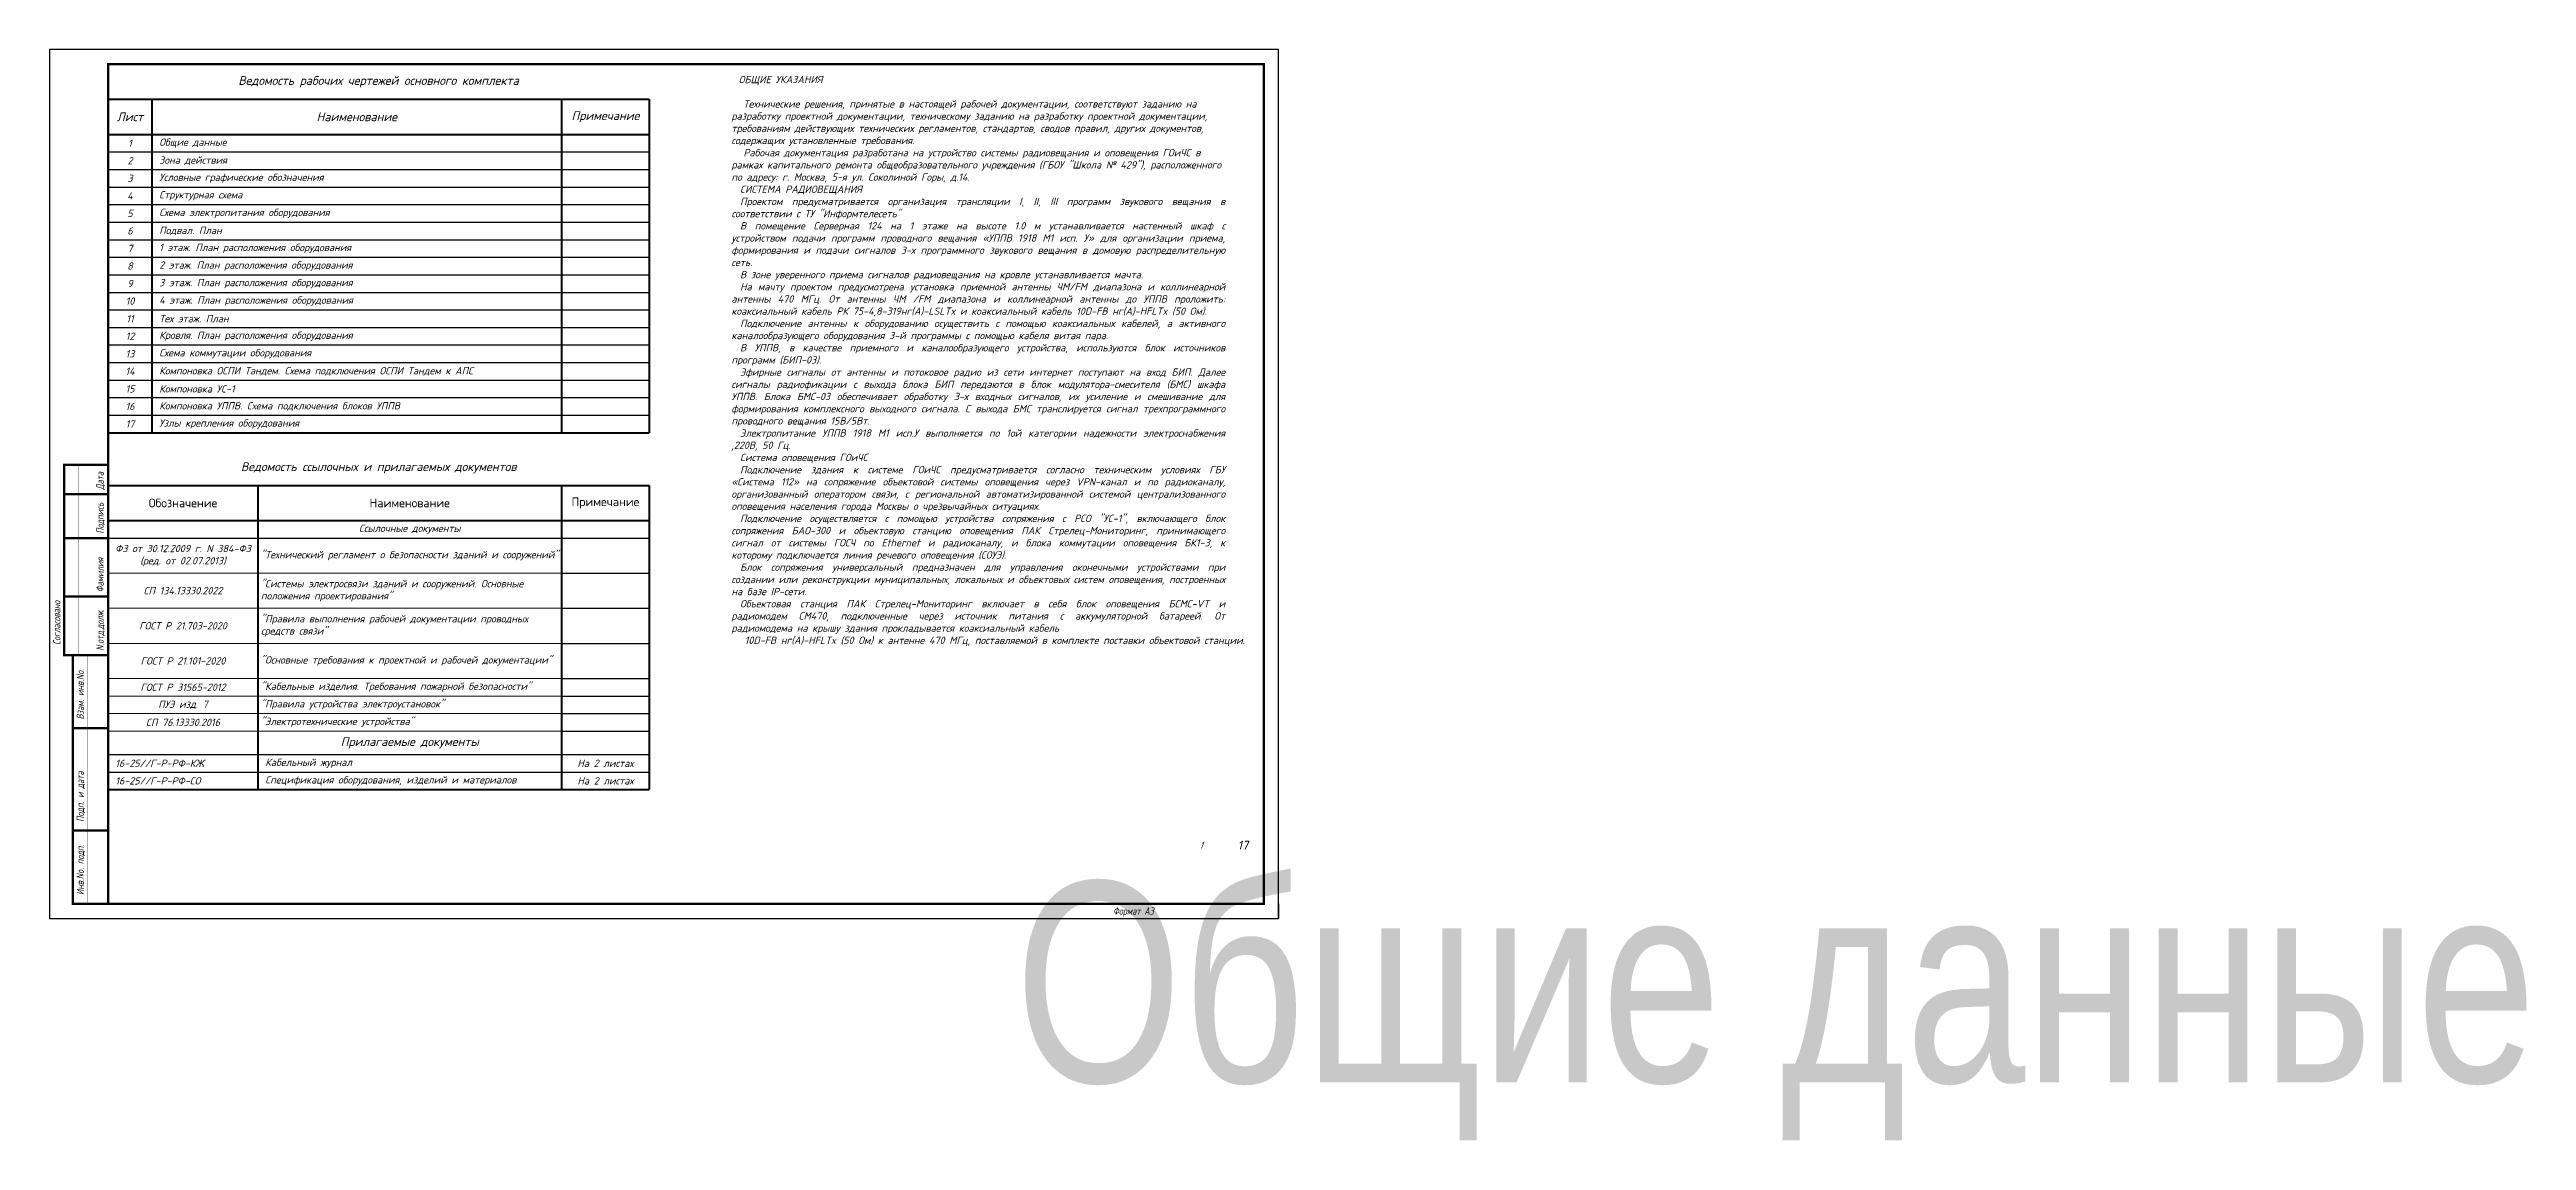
# Paper-space layout '1.ОД' of a CAD drawing. Header units: millimetres. Extents: x -121719 to 134905, y -9147 to 5699.
# Drawn here: x 0 to 847, y -76 to 297 of the extents above; entities that cross this region are included whole.
import ezdxf
from ezdxf.enums import TextEntityAlignment as Align

# ---------------------------------------------------------------- set-up
doc = ezdxf.new("R2018")
doc.units = ezdxf.units.MM
doc.layers.add('102 Рамка', color=252, linetype='Continuous')
doc.layers.add('ODG.T.text', color=7, linetype='Continuous')
doc.styles.add('ISOCPEUR', font='isocpeui.ttf', dxfattribs={"height": 2.5})
doc.styles.get("Standard").update_dxf_attribs({"font": 'arial.ttf'})

psp = doc.layouts.new('1.ОД')

# ---------------------------------------------------------------- texts
at = {"insert": (112.55, 286.09), "char_height": 3, "width": 184.9, "attachment_point": 5, "style": 'ISOCPEUR'}
psp.add_mtext('Ведомость рабочих чертежей основного комплекта', dxfattribs=at)
at = {"lineweight": 15, "insert": (112.6, 154.09), "char_height": 3, "width": 185, "attachment_point": 5, "style": 'ISOCPEUR'}
psp.add_mtext('Ведомость ссылочных и прилагаемых документов', dxfattribs=at)
at = {"layer": 'ODG.T.text', "style": 'ISOCPEUR'}
for s, width, heights, insert, char_height, attachment_point in [('\\pxi1,r1.3,a0.5,se1;ОБЩИЕ УКАЗАНИЯ^J^J Технические решения, принятые в настоящей рабочей документации, соответствуют заданию на разработку проектной документации, техническому заданию на разработку проектной документации, требованиям действующих технических регламентов, стандартов, сводов правил, других документов, содержащих установленные требования.^J Рабочая документация разработана на устройство системы радиовещания и оповещения ГОиЧС в рамках капитального ремонта общеобразовательного учреждения (ГБОУ "Школа № 429"), расположенного по адресу: г. Москва, 5-я ул. Соколиной Горы, д.14.\\P\\pi1.18333,qj;{\\fISOCPEUR|b1|i1|c204|p34;СИСТЕМА РАДИОВЕЩАНИЯ}^JПроектом предусматривается организация трансляции I, II, III программ звукового вещания в соответствии с ТУ "Информтелесеть"\\PВ помещение Серверная 124 на 1 этаже на высоте 1.0 м устанавливается настенный шкаф с устройством подачи программ проводного вещания «УППВ 1918 М1 исп. У» для организации приема, формирования и подачи сигналов 3-х программного звукового вещания в домовую распределительную сеть.\\PВ зоне уверенного приема сигналов радиовещания на кровле устанавливается мачта.\\PНа мачту проектом предусмотрена установка приемной антенны ЧМ/FM диапазона и коллинеарной антенны 470 МГц. От антенны ЧМ /FM диапазона и коллинеарной антенны до УППВ проложить: коаксиальный кабель РК 75-4,8-319нг(А)-LSLTx и коаксиальный кабель 10D-FB нг(А)-HFLTx (50 Ом).\\PПодключение антенны к оборудованию осуществить с помощью коаксиальных кабелей, а активного каналообразующего оборудования 3-й программы с помощью кабеля витая пара.\\PВ УППВ, в качестве приемного и каналообразующего устройства, используются блок источников программ (БИП-03).\\PЭфирные сигналы от антенны и потоковое радио из сети интернет поступают на вход БИП. Далее сигналы радиофикации с выхода блока БИП передаются в блок модулятора-смесителя (БМС) шкафа УППВ. Блока БМС-03 обеспечивает обработку 3-х входных сигналов, их усиление и смешивание для формирования комплексного выходного сигнала. С выхода БМС транслируется сигнал трехпрограммного проводного вещания 15В/5Вт.\\PЭлектропитание УППВ 1918 М1 исп.У выполняется по 1ой категории надежности электроснабжения ,220В, 50 Гц.\\P{\\fISOCPEUR|b1|i1|c204|p34;Система оповещения ГОиЧС}\\PПодключение здания к системе ГОиЧС предусматривается согласно техническим условиях ГБУ «Система 112» на сопряжение объектовой системы оповещения через VPN-канал и по радиоканалу, организованный оператором связи, с региональной автоматизированной системой централизованного оповещения населения города Москвы о чрезвычайных ситуациях.\\PПодключение осуществляется с помощью устройства сопряжения с РСО "УС-1", включающего блок сопряжения БАО-300 и объектовую станцию оповещения ПАК Стрелец-Мониторинг, принимающего сигнал от системы ГОСЧ по Ethernet и радиоканалу, и блока коммутации оповещения БК1-3, к которому подключается линия речевого оповещения (СОУЭ).\\PБлок сопряжения универсальный предназначен для управления оконечными устройствами при создании или реконструкции муниципальных, локальных и объектовых систем оповещения, построенных на базе IP-сети.\\PОбъектовая станция ПАК Стрелец-Мониторинг включает в себя блок оповещения БСМС-VT и радиомодем СМ470, подключенные через источник питания с аккумуляторной батареей. От радиомодема на крышу здания прокладывается коаксиальный кабель\\P 10D-FB нг(А)-HFLTx (50 Ом) к антенне 470 МГц, поставляемой в комплекте поставки объектовой станции.', 171.4961, [261.58], (233.16, 288.09), 2.5, 1), ('17', 14.7701, [9.83], (407.94, 25.09), 3, 5)]:
    psp.add_mtext_dynamic_manual_height_columns(s, width=width, gutter_width=1.75, heights=heights, dxfattribs=dict(at, insert=insert, char_height=char_height, attachment_point=attachment_point))

# ---------------------------------------------------------------- blocks, each defined once
blk = doc.blocks.new('*U288')
at = {"layer": '102 Рамка', "color": 0}
blk.add_lwpolyline([(420, 297), (0, 297), (0, 0), (420, 0)], close=True, dxfattribs=at)
at = {"layer": '102 Рамка', "color": 0, "const_width": 0.8}
for points in [[(415, 5), (415, 292), (20, 292), (20, 5)], [(8, 5), (20, 5), (20, 90), (8, 90)]]:
    blk.add_lwpolyline(points, close=True, dxfattribs=at)
at = {"layer": '102 Рамка', "color": 0}
for points, const_width in [([(5, 155), (20, 155), (20, 90), (5, 90), (5, 155)], 0.8), ([(10, 90), (10, 155)], 0.05), ([(15, 90), (15, 155)], 0.05), ([(5, 145), (20, 145)], 0.8), ([(5, 130), (20, 130)], 0.8), ([(5, 110), (20, 110)], 0.8), ([(13, 90), (13, 5)], 0.05), ([(8, 65), (20, 65)], 0.8), ([(8, 30), (20, 30)], 0.8)]:
    blk.add_lwpolyline(points, dxfattribs=dict(at, const_width=const_width))
blk.add_lwpolyline([(420, 5), (420, 0)], dxfattribs=at)
at = {"color": 7, "style": 'ISOCPEUR', "oblique": 10, "width": 0.8}
blk.add_attdef('НОМЕР-ЛИСТА', text='', height=2.5, dxfattribs=at).set_placement((393.56, 25), align=Align.MIDDLE_CENTER)
at = {"color": 7, "lineweight": 30, "oblique": 10, "width": 0.8, "flags": 104}
blk.add_attdef('НАИМЕНОВАНИЕ-ЧЕРТЕЖА', text='', height=2.5, dxfattribs=at).set_placement((330, 12.5), align=Align.MIDDLE_CENTER)
at = {"layer": '102 Рамка', "color": 7, "style": 'ISOCPEUR', "width": 0.8}
for s, p in [('Дата', (17.25, 146.5)), ('Подпись', (17.25, 131.5)), ('Фамилия', (17.25, 111.5)), ('Согласовано', (2.5, 93.5)), ('N.отд.долж.', (17.25, 91.5)), ('Взам. инв.No.', (10.5, 68)), ('Подп. и дата', (10.5, 33)), ('Инв.No. подп.', (10.5, 8))]:
    blk.add_text(s, height=2.5, rotation=90, dxfattribs=at).set_placement(p, align=Align.MIDDLE_LEFT)
blk.add_attdef('FORMATTEXT', text='', height=2.5, dxfattribs=at).set_placement((363.5, 3.75), align=Align.TOP_LEFT)
blk = doc.blocks.new('*T282')
at = {"color": 0, "linetype": 'ByBlock', "lineweight": 70, "transparency": 16777216}
for p, q in [((0, 0), (185, 0)), ((0, 0), (0, -18)), ((51.25, 0), (51.25, -18)), ((155, 0), (155, -18)), ((185, 0), (185, -104)), ((0, -12), (185, -12)), ((0, -84), (0, -104)), ((51.25, -84), (51.25, -104)), ((155, -84), (155, -104)), ((0, -104), (185, -104))]:
    blk.add_line(p, q, dxfattribs=at)
at = {"color": 0, "linetype": 'ByBlock', "lineweight": 25, "transparency": 16777216}
for p, q in [((0, -18), (185, -18)), ((155, -30), (185, -30)), ((155, -42), (185, -42)), ((155, -54), (185, -54)), ((155, -66), (185, -66)), ((155, -72), (185, -72)), ((155, -78), (185, -78)), ((155, -84), (185, -84)), ((0, -92), (185, -92)), ((0, -98), (185, -98))]:
    blk.add_line(p, q, dxfattribs=at)
at = {"color": 0, "linetype": 'ByBlock', "lineweight": 50, "transparency": 16777216}
for p, q in [((0, -18), (0, -84)), ((51.25, -18), (51.25, -84)), ((155, -18), (155, -84))]:
    blk.add_line(p, q, dxfattribs=at)
at = {"linetype": 'ByBlock', "lineweight": 20, "transparency": 16777216}
for p, q in [((0, -30), (155, -30)), ((0, -42), (155, -42)), ((0, -54), (155, -54)), ((0, -66), (155, -66)), ((0, -72), (155, -72)), ((0, -78), (155, -78)), ((0, -84), (155, -84))]:
    blk.add_line(p, q, dxfattribs=at)
at = {"transparency": 16777216, "style": 'ISOCPEUR'}
for s, insert, char_height, width, attachment_point in [('{\\fISOCPEUR|b0|i0|c204|p34;Обозначение}', (25.62, -6), 3, 46.2452, 5), ('{\\fISOCPEUR|b0|i0|c204|p34;Наименование}', (103.12, -6), 3, 98.7548, 5), ('{\\fISOCPEUR|b0|i0|c204|p34;Примечание}', (170, -6), 3, 25, 5), ('Ссылочные документы', (103.12, -15), 2.5, 98.7548, 5), ('ФЗ от 30.12.2009 г. N 384-ФЗ (ред. от 02.07.2013)', (25.62, -24), 2.5, 49.2452, 5), ('"Технический регламент о безопасности зданий и сооружений" ', (52.25, -24), 2.5, 101.7548, 4), ('"Системы электросвязи зданий и сооружений. Основные положения проектирования"', (52.25, -36), 2.5, 101.7548, 4), ('СП 134.13330.2022', (25.62, -36), 2.5, 49.2452, 5), ('ГОСТ Р 21.703-2020', (25.62, -48), 2.5, 49.2452, 5), ('"Правила выполнения рабочей документации проводных средств связи"', (52.25, -48), 2.5, 101.7548, 4), ('ГОСТ Р 21.101-2020', (25.62, -60), 2.5, 49.2452, 5), ('"Основные требования к проектной и рабочей документации"', (52.25, -60), 2.5, 101.7548, 4), ('"Кабельные изделия. Требования пожарной безопасности"', (52.25, -69), 2.5, 101.7548, 4), ('ГОСТ Р 31565-2012', (25.62, -69), 2.5, 49.2452, 5), ('ПУЭ изд. 7', (25.62, -75), 2.5, 49.2452, 5), ('"Правила устройства электроустановок"', (52.25, -75), 2.5, 101.7548, 4), ('СП 76.13330.2016', (25.62, -81), 2.5, 49.2452, 5), ('"Электротехнические устройства"', (52.25, -81), 2.5, 101.7548, 4), ('Прилагаемые документы', (103.12, -88), 3, 98.7548, 5), ('16-25//Г-Р-РФ-КЖ', (2.5, -95), 2.5, 46.2452, 4), ('16-25//Г-Р-РФ-СО', (2.5, -101), 2.5, 46.2452, 4), ('Спецификация оборудования, изделий и материалов', (53.75, -101), 2.5, 98.7548, 4), ('Кабельный журнал', (53.75, -95), 2.5, 98.7548, 4), ('На 2 листах', (170, -95), 2.5, 25, 5), ('На 2 листах', (170, -101), 2.5, 25, 5)]:
    blk.add_mtext(s, dxfattribs=dict(at, insert=insert, char_height=char_height, width=width, attachment_point=attachment_point))
blk = doc.blocks.new('*T283')
at = {"color": 0, "linetype": 'ByBlock', "lineweight": 70, "transparency": 16777216}
for p, q in [((0, 0), (185, 0)), ((0, 0), (0, -114)), ((15, 0), (15, -114)), ((155, 0), (155, -114)), ((185, 0), (185, -114)), ((0, -12), (185, -12)), ((0, -114), (185, -114))]:
    blk.add_line(p, q, dxfattribs=at)
at = {"color": 0, "linetype": 'ByBlock', "lineweight": 25, "transparency": 16777216}
for p, q in [((0, -18), (185, -18)), ((0, -24), (185, -24)), ((0, -30), (185, -30)), ((0, -36), (185, -36)), ((0, -42), (185, -42)), ((0, -48), (185, -48)), ((0, -54), (185, -54)), ((0, -60), (185, -60)), ((0, -66), (185, -66)), ((0, -72), (185, -72)), ((0, -78), (185, -78)), ((0, -84), (185, -84)), ((0, -90), (185, -90)), ((0, -96), (185, -96)), ((0, -102), (185, -102)), ((0, -108), (185, -108))]:
    blk.add_line(p, q, dxfattribs=at)
at = {"transparency": 16777216, "style": 'ISOCPEUR'}
for s, insert, char_height, width, attachment_point in [('Лист', (7.5, -6), 3, 10, 5), ('Наименование', (85, -6), 3, 135, 5), ('Примечание', (170, -6), 3, 25, 5), ('1', (7.5, -15), 2.5, 10, 5), ('Общие данные', (17.5, -15), 2.5, 135, 4), ('2', (7.5, -21), 2.5, 10, 5), ('Условные графические обозначения', (17.5, -27), 2.5, 135, 4), ('Зона действия^J', (17.5, -21), 2.5, 135, 4), ('3', (7.5, -27), 2.5, 10, 5), ('4', (7.5, -33), 2.5, 10, 5), ('Структурная схема^J', (17.5, -33), 2.5, 135, 4), ('5', (7.5, -39), 2.5, 10, 5), ('Схема электропитания оборудования^J', (17.5, -39), 2.5, 135, 4), ('6', (7.5, -45), 2.5, 10, 5), ('7', (7.5, -51), 2.5, 10, 5), ('Подвал. План', (17.5, -45), 2.5, 135, 4), ('1 этаж. План расположения оборудования^J', (17.5, -51), 2.5, 135, 4), ('8', (7.5, -57), 2.5, 10, 5), ('2 этаж. План расположения оборудования^J', (17.5, -57), 2.5, 135, 4), ('9', (7.5, -63), 2.5, 10, 5), ('3 этаж. План расположения оборудования^J', (17.5, -63), 2.5, 135, 4), ('4 этаж. План расположения оборудования^J', (17.5, -69), 2.5, 135, 4), ('10', (7.5, -69), 2.5, 10, 5), ('11', (7.5, -75), 2.5, 10, 5), ('Тех этаж. План', (17.5, -75), 2.5, 135, 4), ('12', (7.5, -81), 2.5, 10, 5), ('Кровля. План расположения оборудования^J', (17.5, -81), 2.5, 135, 4), ('14', (7.5, -93), 2.5, 10, 5), ('13', (7.5, -87), 2.5, 10, 5), ('Схема коммутации оборудования^J', (17.5, -87), 2.5, 135, 4), ('Компоновка ОСПИ Тандем. Схема подключения ОСПИ Тандем к АПС^J', (17.5, -93), 2.5, 135, 4), ('15', (7.5, -99), 2.5, 10, 5), ('Компоновка УС-1^J', (17.5, -99), 2.5, 135, 4), ('16', (7.5, -105), 2.5, 10, 5), ('17', (7.5, -111), 2.5, 10, 5), ('Узлы крепления оборудования^J', (17.5, -111), 2.5, 135, 4), ('Компоновка УППВ. Схема подключения блоков УППВ^J', (17.5, -105), 2.5, 135, 4)]:
    blk.add_mtext(s, dxfattribs=dict(at, insert=insert, char_height=char_height, width=width, attachment_point=attachment_point))

# ---------------------------------------------------------------- block references
at = {"color": 7, "lineweight": 30}
ref = psp.add_blockref('*U288', (0.1, 0.09), dxfattribs=at)
ref.add_attrib('FORMATTEXT', 'Формат А3', dxfattribs={"layer": '102 Рамка', "color": 7, "height": 2.5, "style": 'ISOCPEUR', "width": 0.8}).set_placement((363.6, 3.84), align=Align.TOP_LEFT)
ref.add_attrib('НОМЕР-ЛИСТА', '1', dxfattribs={"color": 7, "height": 2.5, "style": 'ISOCPEUR', "oblique": 10, "width": 0.8}).set_placement((393.66, 25.09), align=Align.MIDDLE_CENTER)
lines = psp.add_mtext('\\W0.8000;Общие данные', dxfattribs={"color": 7, "insert": (330.1, 12.59), "char_height": 68.5829, "attachment_point": 1})
ref.add_attrib('НАИМЕНОВАНИЕ-ЧЕРТЕЖА', '', (330.1, 12.59), dxfattribs={"flags": 104}).embed_mtext(lines)
for name, p in [('*T283', (20.1, 280.09)), ('*T282', (20.1, 148.09))]:
    psp.add_blockref(name, p)

psp.set_redraw_order([(e.dxf.handle, doc.entitydb.next_handle()) for e in psp.query("TEXT MTEXT ATTDEF DIMENSION ARC_DIMENSION")])  # texts and dimensions are drawn at this point

doc.saveas('drawing.dxf')
